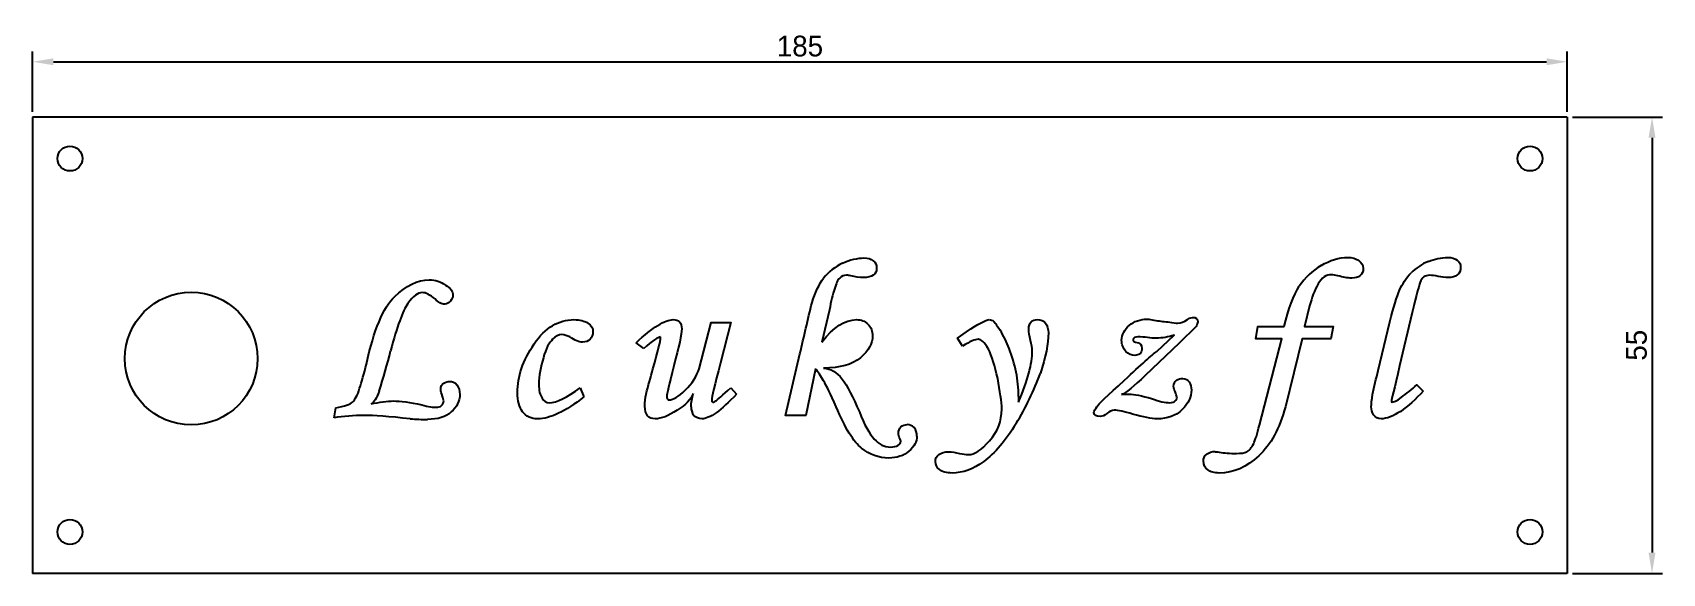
# Model space of a CAD drawing. Header units: millimetres. Extents: x 34 to 5984, y -3597 to 314.
# Drawn here: x 5787.5 to 5984, y 104.9 to 170.1 of the extents above; entities that cross this region are included whole.
import ezdxf

# ---------------------------------------------------------------- set-up
doc = ezdxf.new("R2010")
doc.units = ezdxf.units.MM
doc.dimstyles.new('ISO-25', dxfattribs={"dimtxt": 2.5, "dimasz": 2.5, "dimexe": 1.25, "dimexo": 0.625, "dimtad": 1, "dimdsep": 46, "dimtxsty": 'Standard', "dimcen": 2.5, "dimadec": 0, "dimazin": 0, "dimtfac": 1, "dimtmove": 0, "dimatfit": 3, "dimfxl": 1, "dimarcsym": 0})

msp = doc.modelspace()

# ---------------------------------------------------------------- blocks, each defined once
blk = doc.blocks.new('*D175')
at = {"color": 0, "lineweight": -2, "transparency": 16777216}
for p, q in [((5787.5, 160.52), (5787.5, 167.8)), ((5972.5, 160.52), (5972.5, 167.8)), ((5790, 166.55), (5970, 166.55))]:
    blk.add_line(p, q, dxfattribs=at)
at = {"color": 0, "transparency": 16777216}
for points in [[(5790, 166.97), (5790, 166.14), (5787.5, 166.55)], [(5970, 166.97), (5970, 166.14), (5972.5, 166.55)]]:
    blk.add_solid(points, dxfattribs=at)
at = {"layer": 'Defpoints', "color": 0, "transparency": 16777216}
for p in [(5972.5, 166.55), (5787.5, 159.89), (5972.5, 159.89)]:
    blk.add_point(p, dxfattribs=at)
at = {"color": 0, "transparency": 16777216, "insert": (5880, 168.43), "char_height": 2.5, "attachment_point": 5}
blk.add_mtext('185', dxfattribs=at)
blk = doc.blocks.new('*D176')
at = {"color": 0, "lineweight": -2, "transparency": 16777216}
for p, q in [((5973.12, 159.89), (5983.96, 159.89)), ((5982.71, 157.39), (5982.71, 107.39)), ((5973.12, 104.89), (5983.96, 104.89))]:
    blk.add_line(p, q, dxfattribs=at)
at = {"color": 0, "transparency": 16777216}
for points in [[(5982.29, 157.39), (5983.13, 157.39), (5982.71, 159.89)], [(5982.29, 107.39), (5983.13, 107.39), (5982.71, 104.89)]]:
    blk.add_solid(points, dxfattribs=at)
at = {"layer": 'Defpoints', "color": 0, "transparency": 16777216}
for p in [(5972.5, 159.89), (5972.5, 104.89), (5982.71, 104.89)]:
    blk.add_point(p, dxfattribs=at)
at = {"color": 0, "transparency": 16777216, "insert": (5980.84, 132.39), "char_height": 2.5, "attachment_point": 5, "rotation": 90}
blk.add_mtext('55', dxfattribs=at)

# ---------------------------------------------------------------- dimensions: what is measured, and where the dimension line sits
at = {"color": 4}
dim = msp.add_linear_dim(base=(5972.5, 166.553), p1=(5787.5, 159.891), p2=(5972.5, 159.891), dimstyle='ISO-25', dxfattribs=at)
dim.commit()
dim.dimension.update_dxf_attribs({"geometry": '*D175', "text_midpoint": (5880, 168.428)})
dim = msp.add_linear_dim(base=(5982.71, 104.891), p1=(5972.5, 159.891), p2=(5972.5, 104.891), angle=90, dimstyle='ISO-25', dxfattribs=at)
dim.commit()
dim.dimension.update_dxf_attribs({"geometry": '*D176', "text_midpoint": (5980.835, 132.391)})

# ---------------------------------------------------------------- linework, layer by layer
for p, q in [((5972.5, 159.891), (5787.5, 159.891)), ((5787.5, 159.891), (5787.5, 104.891)), ((5972.5, 159.891), (5972.5, 104.891)), ((5972.5, 104.891), (5787.5, 104.891))]:
    msp.add_line(p, q)
at = {"color": 1, "lineweight": 25}
for points in [[(5881.876, 129.565), (5880.694, 123.936), (5878.262, 123.936), (5880, 131.372, -0.0031204), (5881.459, 137.557)], [(5906.338, 126.229, 0.0498004), (5906.06, 129.148, 0.038632), (5905.226, 131.997, 0.0472897), (5904.114, 134.221)], [(5923.017, 131.65), (5925.102, 133.595, -0.0784466), (5922.947, 133.248)], [(5949.008, 126.438, -0.0108159), (5949.703, 129.356), (5951.092, 135.194)], [(5952.482, 126.09, 0.0230032), (5954.359, 127.619), (5955.123, 126.854)], [(5894.107, 121.434, 0.1653257), (5893.759, 122.476, 0.2044553), (5892.926, 122.824)]]:
    msp.add_lwpolyline(points, format="xyb", dxfattribs=at)
for points in [[(5883.544, 136.653), (5882.64, 132.762)], [(5941.433, 137.14), (5940.807, 134.638), (5944.282, 134.638), (5944.004, 133.178), (5940.529, 133.178), (5938.514, 124.978)], [(5867.838, 129.565), (5869.297, 135.124), (5871.66, 135.124), (5870.409, 130.26)], [(5899.597, 132.275), (5898.972, 133.248), (5900.083, 134.012)], [(5927.742, 134.638), (5925.727, 132.623), (5921.627, 128.731)], [(5935.387, 122.754), (5938.097, 133.178), (5934.97, 133.178), (5935.178, 134.638), (5938.375, 134.638)], [(5953.594, 135.472), (5952.274, 129.912)], [(5861.167, 131.997), (5860.263, 132.692)], [(5853.522, 127.271), (5853.939, 126.16)], [(5871.66, 127.271), (5872.355, 126.507)], [(5823.848, 123.658), (5824.056, 124.839)]]:
    msp.add_lwpolyline(points, dxfattribs=at)
at = {"color": 1}
for centre, radius in [((5792, 154.891), 1.5), ((5968, 154.891), 1.5), ((5806.62, 130.78), 8), ((5792, 109.891), 1.5), ((5968, 109.891), 1.5)]:
    msp.add_circle(centre, radius, dxfattribs=at)
at = {"color": 1, "lineweight": 25}
for centre, radius, start, end in [((5887.896, 136.429), 6.469, 115.19192, 141.27573), ((5947.033, 134.916), 8.244, 120.70659, 146.19711), ((5958.211, 136.539), 6.441, 112.47388, 134.90625), ((5930.253, 189.295), 54.424, 261.99018, 263.75979), ((5756.43, 150.296), 76.518, 342.16012, 345.94913), ((5920.782, 124.315), 9.072, 82.89369, 90.37338), ((5366.415, 263.158), 513.544, 344.56807, 344.92169), ((5876.911, 140.762), 34.153, 328.59012, 339.87123), ((5868.572, 124.968), 1.707, 179.6598, 217.21011), ((5834.913, 148.971), 25.522, 265.74873, 270.43296), ((5930.025, 117.851), 1.707, 89.65992, 127.21007)]:
    msp.add_arc(centre, radius, start, end, dxfattribs=at)
for points in [[(5885.142, 142.282), (5886.046, 142.699), (5886.949, 142.908), (5887.713, 142.908)], [(5885.142, 142.282), (5886.046, 142.699), (5886.949, 142.908), (5887.713, 142.908)], [(5889.242, 141.657), (5889.242, 140.962), (5888.686, 140.545), (5887.644, 140.545)], [(5889.242, 141.657), (5889.242, 140.962), (5888.686, 140.545), (5887.644, 140.545)], [(5887.713, 142.908), (5888.2, 142.908), (5888.547, 142.838), (5888.825, 142.56)], [(5887.713, 142.908), (5888.2, 142.908), (5888.547, 142.838), (5888.825, 142.56)], [(5888.825, 142.56), (5889.103, 142.352), (5889.242, 142.074), (5889.242, 141.657)], [(5888.825, 142.56), (5889.103, 142.352), (5889.242, 142.074), (5889.242, 141.657)], [(5942.823, 142.004), (5943.935, 142.63), (5944.977, 142.977), (5946.019, 142.977)], [(5942.823, 142.004), (5943.935, 142.63), (5944.977, 142.977), (5946.019, 142.977)], [(5946.019, 142.977), (5946.575, 142.977), (5946.992, 142.838), (5947.34, 142.63)], [(5946.019, 142.977), (5946.575, 142.977), (5946.992, 142.838), (5947.34, 142.63)], [(5947.896, 141.657), (5947.896, 140.892), (5947.409, 140.475), (5946.506, 140.475)], [(5947.896, 141.657), (5947.896, 140.892), (5947.409, 140.475), (5946.506, 140.475)], [(5947.34, 142.63), (5947.687, 142.352), (5947.896, 142.074), (5947.896, 141.657)], [(5947.34, 142.63), (5947.687, 142.352), (5947.896, 142.074), (5947.896, 141.657)], [(5955.749, 142.491), (5956.513, 142.769), (5957.277, 142.977), (5958.111, 142.977)], [(5955.749, 142.491), (5956.513, 142.769), (5957.277, 142.977), (5958.111, 142.977)], [(5958.111, 142.977), (5958.598, 142.977), (5958.945, 142.838), (5959.223, 142.63)], [(5958.111, 142.977), (5958.598, 142.977), (5958.945, 142.838), (5959.223, 142.63)], [(5959.64, 141.796), (5959.64, 140.962), (5959.084, 140.545), (5958.111, 140.545)], [(5959.64, 141.796), (5959.64, 140.962), (5959.084, 140.545), (5958.111, 140.545)], [(5959.223, 142.63), (5959.501, 142.421), (5959.64, 142.143), (5959.64, 141.796)], [(5959.223, 142.63), (5959.501, 142.421), (5959.64, 142.143), (5959.64, 141.796)], [(5831.145, 138.252), (5832.535, 139.572), (5833.925, 140.267), (5835.315, 140.267)], [(5831.145, 138.252), (5832.535, 139.572), (5833.925, 140.267), (5835.315, 140.267)], [(5835.315, 140.267), (5836.079, 140.267), (5836.704, 140.058), (5837.26, 139.641)], [(5835.315, 140.267), (5836.079, 140.267), (5836.704, 140.058), (5837.26, 139.641)], [(5837.26, 139.641), (5837.886, 139.294), (5838.164, 138.877), (5838.164, 138.391)], [(5837.26, 139.641), (5837.886, 139.294), (5838.164, 138.877), (5838.164, 138.391)], [(5881.459, 137.557), (5881.806, 138.738), (5882.293, 139.711), (5882.849, 140.475)], [(5881.459, 137.557), (5881.806, 138.738), (5882.293, 139.711), (5882.849, 140.475)], [(5884.795, 140.475), (5884.517, 140.267), (5884.378, 139.85), (5884.169, 139.155)], [(5884.795, 140.475), (5884.517, 140.267), (5884.378, 139.85), (5884.169, 139.155)], [(5885.629, 140.823), (5885.281, 140.823), (5885.003, 140.753), (5884.795, 140.475)], [(5885.629, 140.823), (5885.281, 140.823), (5885.003, 140.753), (5884.795, 140.475)], [(5886.115, 140.753), (5885.907, 140.823), (5885.768, 140.823), (5885.629, 140.823)], [(5886.115, 140.753), (5885.907, 140.823), (5885.768, 140.823), (5885.629, 140.823)], [(5887.644, 140.545), (5887.157, 140.545), (5886.671, 140.614), (5886.115, 140.753)], [(5887.644, 140.545), (5887.157, 140.545), (5886.671, 140.614), (5886.115, 140.753)], [(5938.375, 134.638), (5938.861, 136.792), (5939.487, 138.391), (5940.182, 139.502)], [(5938.375, 134.638), (5938.861, 136.792), (5939.487, 138.391), (5940.182, 139.502)], [(5942.475, 139.78), (5941.989, 139.016), (5941.711, 138.113), (5941.433, 137.14)], [(5942.475, 139.78), (5941.989, 139.016), (5941.711, 138.113), (5941.433, 137.14)], [(5944.074, 140.892), (5943.448, 140.892), (5942.892, 140.545), (5942.475, 139.78)], [(5944.074, 140.892), (5943.448, 140.892), (5942.892, 140.545), (5942.475, 139.78)], [(5944.838, 140.753), (5944.56, 140.823), (5944.282, 140.892), (5944.074, 140.892)], [(5944.838, 140.753), (5944.56, 140.823), (5944.282, 140.892), (5944.074, 140.892)], [(5946.506, 140.475), (5946.019, 140.475), (5945.463, 140.614), (5944.838, 140.753)], [(5946.506, 140.475), (5946.019, 140.475), (5945.463, 140.614), (5944.838, 140.753)], [(5952.274, 139.016), (5952.621, 139.78), (5953.038, 140.475), (5953.664, 141.101)], [(5952.274, 139.016), (5952.621, 139.78), (5953.038, 140.475), (5953.664, 141.101)], [(5954.776, 139.989), (5954.567, 139.433), (5954.15, 137.904), (5953.594, 135.472)], [(5954.776, 139.989), (5954.567, 139.433), (5954.15, 137.904), (5953.594, 135.472)], [(5955.888, 140.823), (5955.332, 140.823), (5954.984, 140.545), (5954.776, 139.989)], [(5955.888, 140.823), (5955.332, 140.823), (5954.984, 140.545), (5954.776, 139.989)], [(5956.93, 140.684), (5956.513, 140.753), (5956.166, 140.823), (5955.888, 140.823)], [(5956.93, 140.684), (5956.513, 140.753), (5956.166, 140.823), (5955.888, 140.823)], [(5958.111, 140.545), (5957.764, 140.545), (5957.347, 140.614), (5956.93, 140.684)], [(5958.111, 140.545), (5957.764, 140.545), (5957.347, 140.614), (5956.93, 140.684)], [(5827.74, 130.121), (5828.643, 134.221), (5829.755, 136.931), (5831.145, 138.252)], [(5827.74, 130.121), (5828.643, 134.221), (5829.755, 136.931), (5831.145, 138.252)], [(5834.481, 138.738), (5833.925, 138.738), (5833.369, 138.321), (5832.743, 137.418)], [(5834.481, 138.738), (5833.925, 138.738), (5833.369, 138.321), (5832.743, 137.418)], [(5836.009, 137.974), (5835.384, 138.46), (5834.898, 138.738), (5834.481, 138.738)], [(5836.009, 137.974), (5835.384, 138.46), (5834.898, 138.738), (5834.481, 138.738)], [(5837.191, 137.348), (5836.774, 137.348), (5836.426, 137.557), (5836.009, 137.974)], [(5837.191, 137.348), (5836.774, 137.348), (5836.426, 137.557), (5836.009, 137.974)], [(5837.886, 137.696), (5837.677, 137.487), (5837.469, 137.348), (5837.191, 137.348)], [(5837.886, 137.696), (5837.677, 137.487), (5837.469, 137.348), (5837.191, 137.348)], [(5838.164, 138.391), (5838.164, 138.182), (5838.025, 137.974), (5837.886, 137.696)], [(5838.164, 138.391), (5838.164, 138.182), (5838.025, 137.974), (5837.886, 137.696)], [(5884.169, 139.155), (5883.961, 138.53), (5883.752, 137.696), (5883.544, 136.653)], [(5884.169, 139.155), (5883.961, 138.53), (5883.752, 137.696), (5883.544, 136.653)], [(5951.092, 135.194), (5951.579, 137.001), (5951.926, 138.252), (5952.274, 139.016)], [(5951.092, 135.194), (5951.579, 137.001), (5951.926, 138.252), (5952.274, 139.016)], [(5832.743, 137.418), (5832.118, 136.514), (5831.423, 134.638), (5830.658, 131.719)], [(5832.743, 137.418), (5832.118, 136.514), (5831.423, 134.638), (5830.658, 131.719)], [(5926.7, 135.472), (5926.839, 135.611), (5927.047, 135.68), (5927.325, 135.75)], [(5926.7, 135.472), (5926.839, 135.611), (5927.047, 135.68), (5927.325, 135.75)], [(5927.325, 135.75), (5927.742, 135.75), (5927.951, 135.611), (5927.951, 135.194)], [(5927.325, 135.75), (5927.742, 135.75), (5927.951, 135.611), (5927.951, 135.194)], [(5847.963, 132.553), (5849.283, 134.499), (5850.881, 135.472), (5852.758, 135.472)], [(5847.963, 132.553), (5849.283, 134.499), (5850.881, 135.472), (5852.758, 135.472)], [(5851.298, 133.665), (5850.951, 133.665), (5850.534, 133.456), (5850.186, 133.109)], [(5851.298, 133.665), (5850.951, 133.665), (5850.534, 133.456), (5850.186, 133.109)], [(5852.271, 133.387), (5851.924, 133.526), (5851.576, 133.665), (5851.298, 133.665)], [(5852.271, 133.387), (5851.924, 133.526), (5851.576, 133.665), (5851.298, 133.665)], [(5852.758, 135.472), (5853.453, 135.472), (5854.009, 135.333), (5854.426, 135.055)], [(5852.758, 135.472), (5853.453, 135.472), (5854.009, 135.333), (5854.426, 135.055)], [(5854.426, 135.055), (5854.842, 134.777), (5855.051, 134.429), (5855.051, 134.012)], [(5854.426, 135.055), (5854.842, 134.777), (5855.051, 134.429), (5855.051, 134.012)], [(5855.051, 134.012), (5855.051, 133.665), (5854.912, 133.317), (5854.704, 133.109)], [(5855.051, 134.012), (5855.051, 133.665), (5854.912, 133.317), (5854.704, 133.109)], [(5860.263, 132.692), (5862.278, 134.568), (5863.738, 135.472), (5864.711, 135.472)], [(5860.263, 132.692), (5862.278, 134.568), (5863.738, 135.472), (5864.711, 135.472)], [(5864.711, 135.472), (5865.406, 135.472), (5865.753, 135.124), (5865.753, 134.36)], [(5864.711, 135.472), (5865.406, 135.472), (5865.753, 135.124), (5865.753, 134.36)], [(5865.753, 134.36), (5865.753, 133.734), (5865.406, 132.206), (5864.78, 129.912)], [(5865.753, 134.36), (5865.753, 133.734), (5865.406, 132.206), (5864.78, 129.912)], [(5882.64, 132.762), (5884.03, 134.568), (5885.42, 135.472), (5886.81, 135.472)], [(5882.64, 132.762), (5884.03, 134.568), (5885.42, 135.472), (5886.81, 135.472)], [(5886.81, 135.472), (5887.366, 135.472), (5887.852, 135.333), (5888.2, 134.916)], [(5886.81, 135.472), (5887.366, 135.472), (5887.852, 135.333), (5888.2, 134.916)], [(5888.2, 134.916), (5888.547, 134.568), (5888.756, 134.082), (5888.756, 133.526)], [(5888.2, 134.916), (5888.547, 134.568), (5888.756, 134.082), (5888.756, 133.526)], [(5900.083, 134.012), (5901.473, 134.985), (5902.446, 135.472), (5902.794, 135.472)], [(5900.083, 134.012), (5901.473, 134.985), (5902.446, 135.472), (5902.794, 135.472)], [(5902.794, 135.472), (5903.002, 135.472), (5903.211, 135.402), (5903.35, 135.263)], [(5902.794, 135.472), (5903.002, 135.472), (5903.211, 135.402), (5903.35, 135.263)], [(5903.35, 135.263), (5903.419, 135.194), (5903.697, 134.846), (5904.114, 134.221)], [(5903.35, 135.263), (5903.419, 135.194), (5903.697, 134.846), (5904.114, 134.221)], [(5907.589, 134.36), (5907.589, 135.124), (5907.936, 135.472), (5908.631, 135.472)], [(5907.589, 134.36), (5907.589, 135.124), (5907.936, 135.472), (5908.631, 135.472)], [(5907.797, 132.97), (5907.658, 133.526), (5907.589, 133.943), (5907.589, 134.36)], [(5907.797, 132.97), (5907.658, 133.526), (5907.589, 133.943), (5907.589, 134.36)], [(5908.631, 135.472), (5909.048, 135.472), (5909.396, 135.333), (5909.604, 135.055)], [(5908.631, 135.472), (5909.048, 135.472), (5909.396, 135.333), (5909.604, 135.055)], [(5909.952, 133.873), (5909.952, 132.553), (5909.604, 130.955), (5908.979, 129.009)], [(5909.952, 133.873), (5909.952, 132.553), (5909.604, 130.955), (5908.979, 129.009)], [(5909.604, 135.055), (5909.813, 134.777), (5909.952, 134.36), (5909.952, 133.873)], [(5909.604, 135.055), (5909.813, 134.777), (5909.952, 134.36), (5909.952, 133.873)], [(5918.778, 132.97), (5918.778, 133.665), (5919.125, 134.29), (5919.681, 134.777)], [(5918.778, 132.97), (5918.778, 133.665), (5919.125, 134.29), (5919.681, 134.777)], [(5919.681, 134.777), (5920.306, 135.263), (5921.001, 135.541), (5921.835, 135.541)], [(5919.681, 134.777), (5920.306, 135.263), (5921.001, 135.541), (5921.835, 135.541)], [(5921.835, 135.541), (5922.113, 135.541), (5922.391, 135.472), (5922.669, 135.402)], [(5921.835, 135.541), (5922.113, 135.541), (5922.391, 135.472), (5922.669, 135.402)], [(5924.337, 135.194), (5924.963, 135.124), (5925.379, 135.055), (5925.518, 135.055)], [(5924.337, 135.194), (5924.963, 135.124), (5925.379, 135.055), (5925.518, 135.055)], [(5925.518, 135.055), (5925.935, 135.055), (5926.283, 135.194), (5926.7, 135.472)], [(5925.518, 135.055), (5925.935, 135.055), (5926.283, 135.194), (5926.7, 135.472)], [(5927.951, 135.194), (5927.951, 135.055), (5927.881, 134.916), (5927.742, 134.638)], [(5927.951, 135.194), (5927.951, 135.055), (5927.881, 134.916), (5927.742, 134.638)], [(5845.947, 126.715), (5845.947, 128.592), (5846.573, 130.538), (5847.963, 132.553)], [(5845.947, 126.715), (5845.947, 128.592), (5846.573, 130.538), (5847.963, 132.553)], [(5850.186, 133.109), (5849.769, 132.692), (5849.352, 131.997), (5849.074, 130.885)], [(5850.186, 133.109), (5849.769, 132.692), (5849.352, 131.997), (5849.074, 130.885)], [(5853.8, 132.762), (5853.383, 132.762), (5852.897, 132.97), (5852.271, 133.387)], [(5853.8, 132.762), (5853.383, 132.762), (5852.897, 132.97), (5852.271, 133.387)], [(5854.704, 133.109), (5854.495, 132.901), (5854.148, 132.762), (5853.8, 132.762)], [(5854.704, 133.109), (5854.495, 132.901), (5854.148, 132.762), (5853.8, 132.762)], [(5863.182, 133.387), (5862.904, 133.387), (5862.209, 132.901), (5861.167, 131.997)], [(5863.182, 133.387), (5862.904, 133.387), (5862.209, 132.901), (5861.167, 131.997)], [(5862.278, 129.565), (5862.904, 131.65), (5863.182, 132.901), (5863.182, 133.317)], [(5862.278, 129.565), (5862.904, 131.65), (5863.182, 132.901), (5863.182, 133.317)], [(5863.182, 133.317), (5863.182, 133.387), (5863.182, 133.387), (5863.182, 133.387)], [(5863.182, 133.317), (5863.182, 133.387), (5863.182, 133.387), (5863.182, 133.387)], [(5888.756, 133.526), (5888.756, 132.553), (5888.269, 131.719), (5887.296, 130.885)], [(5888.756, 133.526), (5888.756, 132.553), (5888.269, 131.719), (5887.296, 130.885)], [(5901.473, 133.109), (5901.126, 133.109), (5900.5, 132.831), (5899.597, 132.275)], [(5901.473, 133.109), (5901.126, 133.109), (5900.5, 132.831), (5899.597, 132.275)], [(5902.724, 131.928), (5902.238, 132.762), (5901.821, 133.109), (5901.473, 133.109)], [(5902.724, 131.928), (5902.238, 132.762), (5901.821, 133.109), (5901.473, 133.109)], [(5903.836, 128.383), (5903.489, 129.912), (5903.141, 131.094), (5902.724, 131.928)], [(5903.836, 128.383), (5903.489, 129.912), (5903.141, 131.094), (5902.724, 131.928)], [(5906.338, 125.534), (5907.45, 128.105), (5908.006, 130.19), (5908.006, 131.719)], [(5906.338, 125.534), (5907.45, 128.105), (5908.006, 130.19), (5908.006, 131.719)], [(5908.006, 131.719), (5908.006, 132.067), (5907.936, 132.484), (5907.797, 132.97)], [(5908.006, 131.719), (5908.006, 132.067), (5907.936, 132.484), (5907.797, 132.97)], [(5919.264, 131.65), (5918.986, 131.997), (5918.778, 132.484), (5918.778, 132.97)], [(5919.264, 131.65), (5918.986, 131.997), (5918.778, 132.484), (5918.778, 132.97)], [(5919.125, 128.175), (5921.14, 130.051), (5922.461, 131.233), (5923.017, 131.65)], [(5919.125, 128.175), (5921.14, 130.051), (5922.461, 131.233), (5923.017, 131.65)], [(5920.376, 131.163), (5919.959, 131.163), (5919.611, 131.302), (5919.264, 131.65)], [(5920.376, 131.163), (5919.959, 131.163), (5919.611, 131.302), (5919.264, 131.65)], [(5920.723, 133.387), (5920.376, 133.387), (5920.167, 133.317), (5920.167, 133.039)], [(5920.723, 133.387), (5920.376, 133.387), (5920.167, 133.317), (5920.167, 133.039)], [(5920.167, 133.039), (5920.167, 132.901), (5920.237, 132.762), (5920.445, 132.762)], [(5920.167, 133.039), (5920.167, 132.901), (5920.237, 132.762), (5920.445, 132.762)], [(5920.445, 132.762), (5921.001, 132.692), (5921.21, 132.484), (5921.21, 131.997)], [(5920.445, 132.762), (5921.001, 132.692), (5921.21, 132.484), (5921.21, 131.997)], [(5921.21, 131.997), (5921.21, 131.789), (5921.14, 131.58), (5921.001, 131.372)], [(5921.21, 131.997), (5921.21, 131.789), (5921.14, 131.58), (5921.001, 131.372)], [(5922.947, 133.248), (5922.6, 133.248), (5922.252, 133.248), (5921.905, 133.317)], [(5922.947, 133.248), (5922.6, 133.248), (5922.252, 133.248), (5921.905, 133.317)], [(5826.906, 127.202), (5827.184, 127.966), (5827.462, 129.009), (5827.74, 130.121)], [(5826.906, 127.202), (5827.184, 127.966), (5827.462, 129.009), (5827.74, 130.121)], [(5849.074, 130.885), (5848.727, 129.773), (5848.518, 128.731), (5848.518, 127.688)], [(5849.074, 130.885), (5848.727, 129.773), (5848.518, 128.731), (5848.518, 127.688)], [(5864.78, 129.912), (5864.224, 127.688), (5863.946, 126.438), (5863.946, 126.229)], [(5864.78, 129.912), (5864.224, 127.688), (5863.946, 126.438), (5863.946, 126.229)], [(5870.409, 130.26), (5869.714, 127.549), (5869.367, 126.09), (5869.367, 125.812)], [(5870.409, 130.26), (5869.714, 127.549), (5869.367, 126.09), (5869.367, 125.812)], [(5887.296, 130.885), (5886.324, 130.051), (5884.795, 129.634), (5882.849, 129.634)], [(5887.296, 130.885), (5886.324, 130.051), (5884.795, 129.634), (5882.849, 129.634)], [(5921.001, 131.372), (5920.793, 131.233), (5920.584, 131.163), (5920.376, 131.163)], [(5921.001, 131.372), (5920.793, 131.233), (5920.584, 131.163), (5920.376, 131.163)], [(5952.274, 129.912), (5951.648, 127.132), (5951.301, 125.743), (5951.301, 125.673)], [(5952.274, 129.912), (5951.648, 127.132), (5951.301, 125.743), (5951.301, 125.673)], [(5836.704, 127.063), (5836.704, 127.41), (5836.843, 127.688), (5837.052, 127.827)], [(5836.704, 127.063), (5836.704, 127.41), (5836.843, 127.688), (5837.052, 127.827)], [(5837.052, 127.827), (5837.33, 127.966), (5837.538, 128.036), (5837.747, 128.036)], [(5837.052, 127.827), (5837.33, 127.966), (5837.538, 128.036), (5837.747, 128.036)], [(5837.747, 128.036), (5838.094, 128.036), (5838.442, 127.897), (5838.65, 127.619)], [(5837.747, 128.036), (5838.094, 128.036), (5838.442, 127.897), (5838.65, 127.619)], [(5866.17, 126.993), (5867.004, 127.758), (5867.56, 128.661), (5867.838, 129.565)], [(5866.17, 126.993), (5867.004, 127.758), (5867.56, 128.661), (5867.838, 129.565)], [(5882.849, 128.105), (5882.501, 128.661), (5882.223, 129.148), (5881.876, 129.565)], [(5882.849, 128.105), (5882.501, 128.661), (5882.223, 129.148), (5881.876, 129.565)], [(5882.849, 129.634), (5883.683, 129.565), (5884.447, 129.148), (5885.073, 128.314)], [(5882.849, 129.634), (5883.683, 129.565), (5884.447, 129.148), (5885.073, 128.314)], [(5884.378, 124.978), (5883.683, 126.507), (5883.196, 127.549), (5882.849, 128.105)], [(5884.378, 124.978), (5883.683, 126.507), (5883.196, 127.549), (5882.849, 128.105)], [(5885.073, 128.314), (5885.698, 127.48), (5886.393, 126.16), (5887.157, 124.353)], [(5885.073, 128.314), (5885.698, 127.48), (5886.393, 126.16), (5887.157, 124.353)], [(5904.323, 124.7), (5904.323, 125.604), (5904.114, 126.854), (5903.836, 128.383)], [(5904.323, 124.7), (5904.323, 125.604), (5904.114, 126.854), (5903.836, 128.383)], [(5915.789, 124.978), (5915.928, 125.256), (5917.04, 126.299), (5919.125, 128.175)], [(5915.789, 124.978), (5915.928, 125.256), (5917.04, 126.299), (5919.125, 128.175)], [(5921.627, 128.731), (5920.237, 127.41), (5919.264, 126.646), (5918.778, 126.438)], [(5921.627, 128.731), (5920.237, 127.41), (5919.264, 126.646), (5918.778, 126.438)], [(5925.032, 127.41), (5925.032, 127.758), (5925.171, 127.966), (5925.379, 128.175)], [(5925.032, 127.41), (5925.032, 127.758), (5925.171, 127.966), (5925.379, 128.175)], [(5925.379, 128.175), (5925.588, 128.314), (5925.866, 128.383), (5926.144, 128.383)], [(5925.379, 128.175), (5925.588, 128.314), (5925.866, 128.383), (5926.144, 128.383)], [(5926.144, 128.383), (5926.491, 128.383), (5926.7, 128.244), (5926.908, 127.966)], [(5926.144, 128.383), (5926.491, 128.383), (5926.7, 128.244), (5926.908, 127.966)], [(5926.908, 127.966), (5927.117, 127.688), (5927.186, 127.341), (5927.186, 126.993)], [(5926.908, 127.966), (5927.117, 127.688), (5927.186, 127.341), (5927.186, 126.993)], [(5826.072, 125.534), (5826.35, 125.812), (5826.697, 126.368), (5826.906, 127.202)], [(5826.072, 125.534), (5826.35, 125.812), (5826.697, 126.368), (5826.906, 127.202)], [(5829.269, 126.854), (5828.991, 125.951), (5828.643, 125.465), (5828.296, 125.326)], [(5829.269, 126.854), (5828.991, 125.951), (5828.643, 125.465), (5828.296, 125.326)], [(5836.913, 126.229), (5836.774, 126.576), (5836.704, 126.854), (5836.704, 127.063)], [(5836.913, 126.229), (5836.774, 126.576), (5836.704, 126.854), (5836.704, 127.063)], [(5837.052, 125.673), (5837.052, 125.812), (5836.982, 126.021), (5836.913, 126.229)], [(5837.052, 125.673), (5837.052, 125.812), (5836.982, 126.021), (5836.913, 126.229)], [(5838.998, 126.438), (5838.998, 125.673), (5838.65, 124.909), (5837.955, 124.353)], [(5838.998, 126.438), (5838.998, 125.673), (5838.65, 124.909), (5837.955, 124.353)], [(5838.65, 127.619), (5838.859, 127.271), (5838.998, 126.924), (5838.998, 126.438)], [(5838.65, 127.619), (5838.859, 127.271), (5838.998, 126.924), (5838.998, 126.438)], [(5846.573, 124.353), (5846.156, 124.909), (5845.947, 125.673), (5845.947, 126.715)], [(5846.573, 124.353), (5846.156, 124.909), (5845.947, 125.673), (5845.947, 126.715)], [(5853.939, 126.16), (5851.715, 124.422), (5849.908, 123.519), (5848.38, 123.519)], [(5853.939, 126.16), (5851.715, 124.422), (5849.908, 123.519), (5848.38, 123.519)], [(5848.518, 127.688), (5848.518, 126.924), (5848.657, 126.368), (5848.935, 126.021)], [(5848.518, 127.688), (5848.518, 126.924), (5848.657, 126.368), (5848.935, 126.021)], [(5848.935, 126.021), (5849.144, 125.673), (5849.422, 125.465), (5849.769, 125.465)], [(5848.935, 126.021), (5849.144, 125.673), (5849.422, 125.465), (5849.769, 125.465)], [(5849.769, 125.465), (5850.673, 125.465), (5851.924, 126.09), (5853.522, 127.271)], [(5849.769, 125.465), (5850.673, 125.465), (5851.924, 126.09), (5853.522, 127.271)], [(5861.305, 125.048), (5861.305, 125.534), (5861.375, 126.021), (5861.444, 126.507)], [(5861.305, 125.048), (5861.305, 125.534), (5861.375, 126.021), (5861.444, 126.507)], [(5863.946, 126.229), (5863.946, 126.09), (5863.946, 126.021), (5864.016, 125.882)], [(5863.946, 126.229), (5863.946, 126.09), (5863.946, 126.021), (5864.016, 125.882)], [(5864.016, 125.882), (5864.085, 125.812), (5864.155, 125.812), (5864.224, 125.812)], [(5864.016, 125.882), (5864.085, 125.812), (5864.155, 125.812), (5864.224, 125.812)], [(5864.224, 125.812), (5864.711, 125.812), (5865.336, 126.16), (5866.17, 126.993)], [(5864.224, 125.812), (5864.711, 125.812), (5865.336, 126.16), (5866.17, 126.993)], [(5867.143, 126.576), (5866.865, 125.882), (5866.24, 125.187), (5865.197, 124.561)], [(5867.143, 126.576), (5866.865, 125.882), (5866.24, 125.187), (5865.197, 124.561)], [(5866.865, 124.978), (5866.865, 125.534), (5867.004, 126.021), (5867.143, 126.576)], [(5866.865, 124.978), (5866.865, 125.534), (5867.004, 126.021), (5867.143, 126.576)], [(5872.355, 126.507), (5870.479, 124.492), (5869.089, 123.519), (5868.185, 123.519)], [(5872.355, 126.507), (5870.479, 124.492), (5869.089, 123.519), (5868.185, 123.519)], [(5869.367, 125.812), (5869.367, 125.604), (5869.367, 125.534), (5869.506, 125.534)], [(5869.367, 125.812), (5869.367, 125.604), (5869.367, 125.534), (5869.506, 125.534)], [(5869.853, 125.673), (5870.062, 125.812), (5870.618, 126.368), (5871.66, 127.271)], [(5869.853, 125.673), (5870.062, 125.812), (5870.618, 126.368), (5871.66, 127.271)], [(5906.338, 126.229), (5906.338, 125.882), (5906.338, 125.673), (5906.338, 125.534)], [(5906.338, 126.229), (5906.338, 125.882), (5906.338, 125.673), (5906.338, 125.534)], [(5918.778, 126.438), (5919.055, 126.507), (5919.403, 126.507), (5919.681, 126.507)], [(5918.778, 126.438), (5919.055, 126.507), (5919.403, 126.507), (5919.681, 126.507)], [(5919.681, 126.507), (5920.306, 126.507), (5921.21, 126.299), (5922.391, 125.951)], [(5919.681, 126.507), (5920.306, 126.507), (5921.21, 126.299), (5922.391, 125.951)], [(5922.391, 125.951), (5923.295, 125.604), (5924.059, 125.465), (5924.546, 125.465)], [(5922.391, 125.951), (5923.295, 125.604), (5924.059, 125.465), (5924.546, 125.465)], [(5925.31, 126.576), (5925.171, 126.924), (5925.032, 127.202), (5925.032, 127.41)], [(5925.31, 126.576), (5925.171, 126.924), (5925.032, 127.202), (5925.032, 127.41)], [(5925.241, 125.673), (5925.379, 125.812), (5925.449, 125.882), (5925.449, 126.021)], [(5925.241, 125.673), (5925.379, 125.812), (5925.449, 125.882), (5925.449, 126.021)], [(5925.449, 126.021), (5925.449, 126.16), (5925.379, 126.368), (5925.31, 126.576)], [(5925.449, 126.021), (5925.449, 126.16), (5925.379, 126.368), (5925.31, 126.576)], [(5927.186, 126.993), (5927.186, 126.16), (5926.839, 125.395), (5926.074, 124.631)], [(5927.186, 126.993), (5927.186, 126.16), (5926.839, 125.395), (5926.074, 124.631)], [(5948.869, 124.978), (5948.869, 125.326), (5948.938, 125.812), (5949.008, 126.438)], [(5948.869, 124.978), (5948.869, 125.326), (5948.938, 125.812), (5949.008, 126.438)], [(5951.37, 125.534), (5951.509, 125.534), (5951.926, 125.673), (5952.482, 126.09)], [(5951.37, 125.534), (5951.509, 125.534), (5951.926, 125.673), (5952.482, 126.09)], [(5955.123, 126.854), (5954.22, 125.882), (5953.316, 125.048), (5952.413, 124.422)], [(5955.123, 126.854), (5954.22, 125.882), (5953.316, 125.048), (5952.413, 124.422)], [(5827.531, 123.936), (5826.211, 123.936), (5824.96, 123.797), (5823.848, 123.658)], [(5827.531, 123.936), (5826.211, 123.936), (5824.96, 123.797), (5823.848, 123.658)], [(5824.056, 124.839), (5825.099, 125.048), (5825.794, 125.256), (5826.072, 125.534)], [(5824.056, 124.839), (5825.099, 125.048), (5825.794, 125.256), (5826.072, 125.534)], [(5833.021, 123.519), (5830.45, 123.797), (5828.574, 123.936), (5827.531, 123.936)], [(5833.021, 123.519), (5830.45, 123.797), (5828.574, 123.936), (5827.531, 123.936)], [(5828.296, 125.326), (5829.338, 125.534), (5830.241, 125.673), (5831.006, 125.673)], [(5828.296, 125.326), (5829.338, 125.534), (5830.241, 125.673), (5831.006, 125.673)], [(5831.006, 125.673), (5831.84, 125.673), (5832.952, 125.534), (5834.411, 125.187)], [(5831.006, 125.673), (5831.84, 125.673), (5832.952, 125.534), (5834.411, 125.187)], [(5834.411, 125.187), (5835.245, 124.978), (5835.801, 124.909), (5836.148, 124.909)], [(5834.411, 125.187), (5835.245, 124.978), (5835.801, 124.909), (5836.148, 124.909)], [(5837.955, 124.353), (5837.33, 123.727), (5836.357, 123.449), (5835.106, 123.449)], [(5837.955, 124.353), (5837.33, 123.727), (5836.357, 123.449), (5835.106, 123.449)], [(5836.148, 124.909), (5836.426, 124.909), (5836.635, 124.978), (5836.774, 125.117)], [(5836.148, 124.909), (5836.426, 124.909), (5836.635, 124.978), (5836.774, 125.117)], [(5836.774, 125.117), (5836.982, 125.326), (5837.052, 125.465), (5837.052, 125.673)], [(5836.774, 125.117), (5836.982, 125.326), (5837.052, 125.465), (5837.052, 125.673)], [(5848.38, 123.519), (5847.615, 123.519), (5846.99, 123.797), (5846.573, 124.353)], [(5848.38, 123.519), (5847.615, 123.519), (5846.99, 123.797), (5846.573, 124.353)], [(5862.556, 123.519), (5861.722, 123.519), (5861.305, 124.005), (5861.305, 125.048)], [(5862.556, 123.519), (5861.722, 123.519), (5861.305, 124.005), (5861.305, 125.048)], [(5865.197, 124.561), (5864.155, 123.866), (5863.251, 123.519), (5862.556, 123.519)], [(5865.197, 124.561), (5864.155, 123.866), (5863.251, 123.519), (5862.556, 123.519)], [(5868.185, 123.519), (5867.768, 123.519), (5867.491, 123.658), (5867.213, 123.936)], [(5868.185, 123.519), (5867.768, 123.519), (5867.491, 123.658), (5867.213, 123.936)], [(5869.506, 125.534), (5869.575, 125.534), (5869.714, 125.604), (5869.853, 125.673)], [(5869.506, 125.534), (5869.575, 125.534), (5869.714, 125.604), (5869.853, 125.673)], [(5887.435, 119.975), (5886.463, 120.739), (5885.42, 122.407), (5884.378, 124.978)], [(5887.435, 119.975), (5886.463, 120.739), (5885.42, 122.407), (5884.378, 124.978)], [(5887.157, 124.353), (5887.783, 122.824), (5888.339, 121.712), (5888.964, 121.086)], [(5887.157, 124.353), (5887.783, 122.824), (5888.339, 121.712), (5888.964, 121.086)], [(5902.863, 120.878), (5903.836, 121.99), (5904.323, 123.241), (5904.323, 124.7)], [(5902.863, 120.878), (5903.836, 121.99), (5904.323, 123.241), (5904.323, 124.7)], [(5915.442, 124.283), (5915.442, 124.492), (5915.581, 124.7), (5915.789, 124.978)], [(5915.442, 124.283), (5915.442, 124.492), (5915.581, 124.7), (5915.789, 124.978)], [(5916.206, 123.797), (5915.72, 123.797), (5915.442, 123.936), (5915.442, 124.283)], [(5916.206, 123.797), (5915.72, 123.797), (5915.442, 123.936), (5915.442, 124.283)], [(5916.971, 124.144), (5916.693, 123.936), (5916.484, 123.797), (5916.206, 123.797)], [(5916.971, 124.144), (5916.693, 123.936), (5916.484, 123.797), (5916.206, 123.797)], [(5917.874, 124.561), (5917.596, 124.561), (5917.318, 124.422), (5916.971, 124.144)], [(5917.874, 124.561), (5917.596, 124.561), (5917.318, 124.422), (5916.971, 124.144)], [(5920.098, 124.075), (5919.125, 124.422), (5918.361, 124.561), (5917.874, 124.561)], [(5920.098, 124.075), (5919.125, 124.422), (5918.361, 124.561), (5917.874, 124.561)], [(5923.017, 123.519), (5922.391, 123.519), (5921.418, 123.727), (5920.098, 124.075)], [(5923.017, 123.519), (5922.391, 123.519), (5921.418, 123.727), (5920.098, 124.075)], [(5926.074, 124.631), (5925.31, 123.866), (5924.337, 123.519), (5923.017, 123.519)], [(5926.074, 124.631), (5925.31, 123.866), (5924.337, 123.519), (5923.017, 123.519)], [(5924.546, 125.465), (5924.893, 125.465), (5925.102, 125.534), (5925.241, 125.673)], [(5924.546, 125.465), (5924.893, 125.465), (5925.102, 125.534), (5925.241, 125.673)], [(5938.514, 124.978), (5937.819, 122.407), (5936.777, 120.391), (5935.317, 119.071)], [(5938.514, 124.978), (5937.819, 122.407), (5936.777, 120.391), (5935.317, 119.071)], [(5949.147, 124.005), (5948.938, 124.283), (5948.869, 124.631), (5948.869, 124.978)], [(5949.147, 124.005), (5948.938, 124.283), (5948.869, 124.631), (5948.869, 124.978)], [(5950.05, 123.519), (5949.703, 123.519), (5949.355, 123.658), (5949.147, 124.005)], [(5950.05, 123.519), (5949.703, 123.519), (5949.355, 123.658), (5949.147, 124.005)], [(5952.413, 124.422), (5951.509, 123.866), (5950.745, 123.519), (5950.05, 123.519)], [(5952.413, 124.422), (5951.509, 123.866), (5950.745, 123.519), (5950.05, 123.519)], [(5951.301, 125.673), (5951.301, 125.534), (5951.301, 125.534), (5951.37, 125.534)], [(5951.301, 125.673), (5951.301, 125.534), (5951.301, 125.534), (5951.37, 125.534)], [(5891.883, 121.781), (5891.883, 122.059), (5891.953, 122.337), (5892.161, 122.546)], [(5891.883, 121.781), (5891.883, 122.059), (5891.953, 122.337), (5892.161, 122.546)], [(5892.161, 122.546), (5892.37, 122.754), (5892.648, 122.824), (5892.926, 122.824)], [(5892.161, 122.546), (5892.37, 122.754), (5892.648, 122.824), (5892.926, 122.824)], [(5906.06, 122.963), (5904.74, 120.878), (5903.489, 119.349), (5902.168, 118.376)], [(5906.06, 122.963), (5904.74, 120.878), (5903.489, 119.349), (5902.168, 118.376)], [(5934.692, 120.53), (5934.9, 120.947), (5935.109, 121.712), (5935.387, 122.754)], [(5934.692, 120.53), (5934.9, 120.947), (5935.109, 121.712), (5935.387, 122.754)], [(5890.702, 118.793), (5889.52, 118.793), (5888.408, 119.21), (5887.435, 119.975)], [(5890.702, 118.793), (5889.52, 118.793), (5888.408, 119.21), (5887.435, 119.975)], [(5888.964, 121.086), (5889.52, 120.461), (5890.146, 120.114), (5890.91, 120.114)], [(5888.964, 121.086), (5889.52, 120.461), (5890.146, 120.114), (5890.91, 120.114)], [(5890.91, 120.114), (5891.327, 120.114), (5891.605, 120.183), (5891.814, 120.322)], [(5890.91, 120.114), (5891.327, 120.114), (5891.605, 120.183), (5891.814, 120.322)], [(5891.814, 120.322), (5892.022, 120.461), (5892.161, 120.6), (5892.161, 120.808)], [(5891.814, 120.322), (5892.022, 120.461), (5892.161, 120.6), (5892.161, 120.808)], [(5892.022, 121.156), (5891.953, 121.364), (5891.883, 121.573), (5891.883, 121.781)], [(5892.022, 121.156), (5891.953, 121.364), (5891.883, 121.573), (5891.883, 121.781)], [(5892.161, 120.808), (5892.161, 120.878), (5892.092, 121.017), (5892.022, 121.156)], [(5892.161, 120.808), (5892.161, 120.878), (5892.092, 121.017), (5892.022, 121.156)], [(5894.107, 121.434), (5894.107, 120.739), (5893.759, 120.183), (5893.134, 119.627)], [(5894.107, 121.434), (5894.107, 120.739), (5893.759, 120.183), (5893.134, 119.627)], [(5900.292, 119.21), (5901.056, 119.21), (5901.89, 119.766), (5902.863, 120.878)], [(5900.292, 119.21), (5901.056, 119.21), (5901.89, 119.766), (5902.863, 120.878)], [(5933.858, 119.558), (5934.205, 119.697), (5934.414, 120.044), (5934.692, 120.53)], [(5933.858, 119.558), (5934.205, 119.697), (5934.414, 120.044), (5934.692, 120.53)], [(5893.134, 119.627), (5892.509, 119.071), (5891.675, 118.793), (5890.702, 118.793)], [(5893.134, 119.627), (5892.509, 119.071), (5891.675, 118.793), (5890.702, 118.793)], [(5896.331, 118.376), (5896.331, 118.724), (5896.47, 119.002), (5896.748, 119.21)], [(5896.331, 118.376), (5896.331, 118.724), (5896.47, 119.002), (5896.748, 119.21)], [(5896.817, 117.403), (5896.47, 117.681), (5896.331, 117.959), (5896.331, 118.376)], [(5896.817, 117.403), (5896.47, 117.681), (5896.331, 117.959), (5896.331, 118.376)], [(5896.748, 119.21), (5897.026, 119.419), (5897.443, 119.558), (5897.929, 119.558)], [(5896.748, 119.21), (5897.026, 119.419), (5897.443, 119.558), (5897.929, 119.558)], [(5897.929, 119.558), (5898.277, 119.558), (5898.763, 119.488), (5899.25, 119.349)], [(5897.929, 119.558), (5898.277, 119.558), (5898.763, 119.488), (5899.25, 119.349)], [(5902.168, 118.376), (5900.917, 117.473), (5899.597, 116.986), (5898.346, 116.986)], [(5902.168, 118.376), (5900.917, 117.473), (5899.597, 116.986), (5898.346, 116.986)], [(5899.25, 119.349), (5899.667, 119.28), (5899.944, 119.21), (5900.292, 119.21)], [(5899.25, 119.349), (5899.667, 119.28), (5899.944, 119.21), (5900.292, 119.21)], [(5928.646, 118.446), (5928.646, 118.724), (5928.715, 119.002), (5928.993, 119.21)], [(5928.646, 118.446), (5928.646, 118.724), (5928.715, 119.002), (5928.993, 119.21)], [(5929.132, 117.403), (5928.785, 117.612), (5928.646, 117.959), (5928.646, 118.446)], [(5929.132, 117.403), (5928.785, 117.612), (5928.646, 117.959), (5928.646, 118.446)], [(5930.036, 119.558), (5930.175, 119.558), (5930.314, 119.558), (5930.522, 119.488)], [(5930.036, 119.558), (5930.175, 119.558), (5930.314, 119.558), (5930.522, 119.488)], [(5930.522, 119.488), (5931.148, 119.419), (5931.842, 119.349), (5932.607, 119.349)], [(5930.522, 119.488), (5931.148, 119.419), (5931.842, 119.349), (5932.607, 119.349)], [(5935.317, 119.071), (5933.858, 117.681), (5932.259, 116.986), (5930.522, 116.986)], [(5935.317, 119.071), (5933.858, 117.681), (5932.259, 116.986), (5930.522, 116.986)], [(5932.607, 119.349), (5933.163, 119.349), (5933.58, 119.419), (5933.858, 119.558)], [(5932.607, 119.349), (5933.163, 119.349), (5933.58, 119.419), (5933.858, 119.558)], [(5898.346, 116.986), (5897.721, 116.986), (5897.165, 117.125), (5896.817, 117.403)], [(5898.346, 116.986), (5897.721, 116.986), (5897.165, 117.125), (5896.817, 117.403)], [(5930.522, 116.986), (5929.966, 116.986), (5929.48, 117.125), (5929.132, 117.403)], [(5930.522, 116.986), (5929.966, 116.986), (5929.48, 117.125), (5929.132, 117.403)]]:
    msp.add_open_spline(points, degree=3, dxfattribs=at)

msp.set_redraw_order([(e.dxf.handle, doc.entitydb.next_handle()) for e in msp.query("TEXT MTEXT ATTDEF DIMENSION ARC_DIMENSION")])  # texts and dimensions are drawn at this point

doc.saveas('drawing.dxf')
